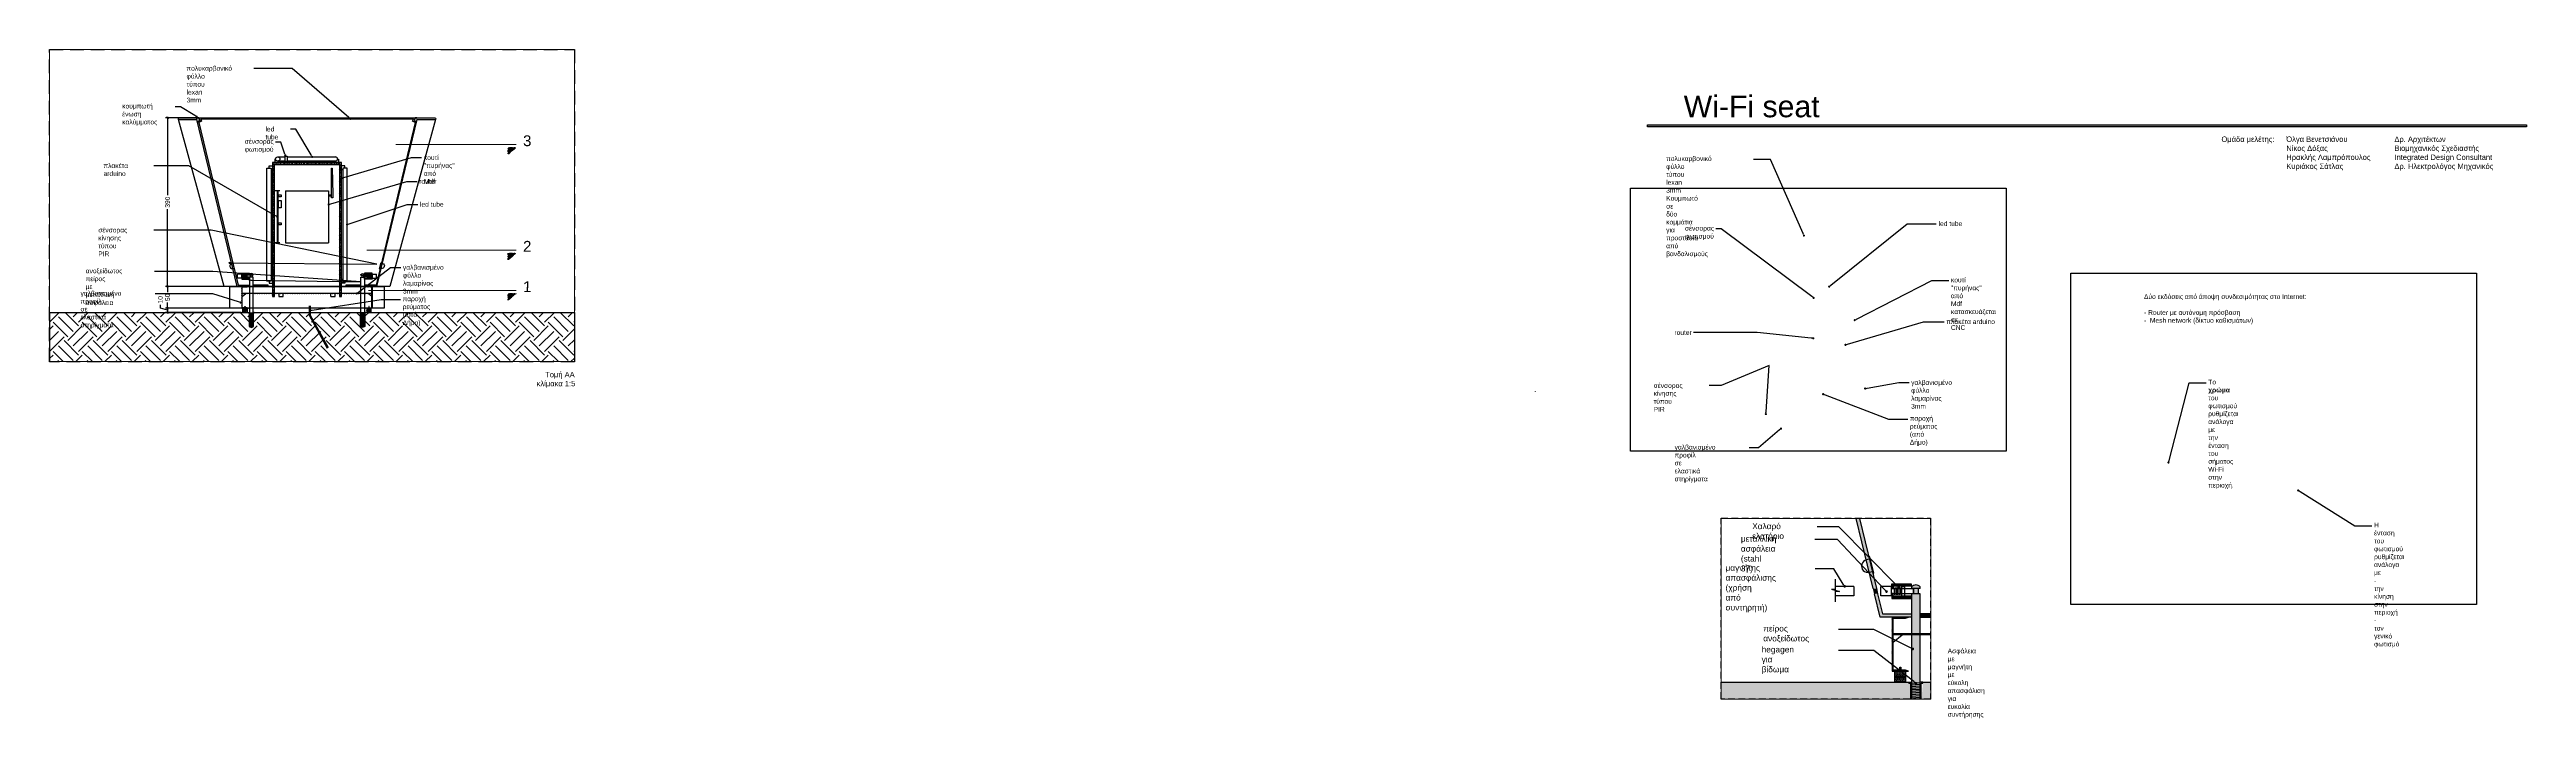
# Paper-space layout 'A3' of a CAD drawing. Header units: millimetres. Extents: x -738 to 408, y -8 to 301.
# The model-space entities are those that its viewports show. They can reach past a viewport. Long polylines and large blocks are cut down to what shows.
import ezdxf
from ezdxf import colors
from ezdxf.entities.mleader import LeaderData, LeaderLine
from ezdxf.math import Vec2, Vec3

# ---------------------------------------------------------------- set-up
doc = ezdxf.new("R2010")
doc.units = ezdxf.units.MM
doc.linetypes.add('DASHDOT2', pattern=[12.7, 6.35, -3.175, 0, -3.175])
doc.linetypes.add('HIDDEN2', pattern=[4.7625, 3.175, -1.5875])
for name, color, linetype in [('A-01', 1, 'Continuous'), ('A-02', 2, 'Continuous'), ('A-DIM', 150, 'Continuous'), ('A-HATCH', 252, 'Continuous'), ('A-METAL', 34, 'Continuous'), ('A-SECT LINES', 251, 'DASHDOT2'), ('A-STRUCTURE', 6, 'Continuous'), ('A-WALL LIGHT', 40, 'Continuous')]:
    doc.layers.add(name, color=color, linetype=linetype)
doc.styles.get("Standard").update_dxf_attribs({"font": 'arial.ttf'})
doc.dimstyles.new('1-5', dxfattribs={"dimscale": 0.05, "dimtxt": 0.22, "dimasz": 0.12, "dimexe": 0.1, "dimexo": 0.01, "dimgap": 0.08, "dimtad": 0, "dimdec": 0, "dimlfac": 1000, "dimzin": 0, "dimdsep": 46, "dimtxsty": 'Standard', "dimblk": 'ARCHTICK', "dimcen": 0.09, "dimdle": 0.05, "dimadec": 0, "dimazin": 0, "dimtfac": 1, "dimtdec": 0, "dimtofl": 0, "dimtmove": 1, "dimatfit": 3, "dimldrblk": 'DOT', "dimfxl": 1, "dimtolj": 1, "dimtzin": 0, "dimarcsym": 0})
picture_1 = doc.add_image_def('image1.jpg', size_in_pixel=(845, 591))
picture_2 = doc.add_image_def('image2.jpg', size_in_pixel=(539, 440))
pattern_1 = [(45, (0, 0), (-0.000449012806, 0.000449012806), [])]
pattern_2 = [(45, (1.2867188, -1.6785321), (-0.000449012806, 0.000449012806), [])]

# ---------------------------------------------------------------- blocks, each defined once
blk = doc.blocks.new('_Dot')
at = {"color": 0, "linetype": 'ByBlock', "lineweight": -2}
blk.add_line((-0.5, 0), (-1, 0), dxfattribs=at)
at = {"color": 0, "linetype": 'ByBlock', "const_width": 0.5}
blk.add_lwpolyline([(-0.25, 0, 1), (0.25, 0, 1)], format="xyb", close=True, dxfattribs=at)
blk = doc.blocks.new('SECT-ARROW')
blk.add_hatch(color=0).paths.add_polyline_path([(0.014, 0.143), (0.372, 0.445), (0.372, 0.143)])
at = {"color": 0}
blk.add_lwpolyline([(0.014, 0.143), (0.372, 0.445), (0.372, 0.143)], close=True, dxfattribs=at)
blk = doc.blocks.new('_ArchTick')
at = {"color": 0, "linetype": 'ByBlock', "const_width": 0.15}
blk.add_lwpolyline([(-0.5, -0.5), (0.5, 0.5)], dxfattribs=at)
blk = doc.blocks.new('*D16')
at = {"layer": 'A-DIM', "color": 0, "lineweight": -2, "transparency": 16777216}
for p, q in [((170.8128, 13.0002), (170.7357, 13.0002)), ((170.7407, 13.0027), (170.7407, 12.8213)), ((170.7407, 12.6077), (170.7407, 12.789)), ((170.9011, 12.6102), (170.7357, 12.6102))]:
    blk.add_line(p, q, dxfattribs=at)
at = {"layer": 'Defpoints', "color": 0, "transparency": 16777216}
for p in [(170.8133, 13.0002), (170.7407, 12.6102), (170.9016, 12.6102)]:
    blk.add_point(p, dxfattribs=at)
at = {"layer": 'A-DIM', "color": 0, "lineweight": -2, "transparency": 16777216, "xscale": 0.006, "yscale": 0.006, "zscale": 0.006}
for p, rotation in [((170.7407, 13.0002), 90), ((170.7407, 12.6102), 270)]:
    blk.add_blockref('_ArchTick', p, dxfattribs=dict(at, rotation=rotation))
at = {"layer": 'A-DIM', "color": 0, "transparency": 16777216, "insert": (170.7407, 12.8052), "char_height": 0.011, "attachment_point": 5, "rotation": 90}
blk.add_mtext('\\A1;390', dxfattribs=at)
blk = doc.blocks.new('*D17')
at = {"layer": 'A-DIM', "color": 0, "lineweight": -2, "transparency": 16777216}
for p, q in [((170.9011, 12.6102), (170.7357, 12.6102)), ((170.7407, 12.6127), (170.7407, 12.597)), ((170.9108, 12.5602), (170.7357, 12.5602)), ((170.7407, 12.5577), (170.7407, 12.5733))]:
    blk.add_line(p, q, dxfattribs=at)
at = {"layer": 'Defpoints', "color": 0, "transparency": 16777216}
for p in [(170.9016, 12.6102), (170.7407, 12.5602), (170.9113, 12.5602)]:
    blk.add_point(p, dxfattribs=at)
at = {"layer": 'A-DIM', "color": 0, "lineweight": -2, "transparency": 16777216, "xscale": 0.006, "yscale": 0.006, "zscale": 0.006}
for p, rotation in [((170.7407, 12.6102), 90), ((170.7407, 12.5602), 270)]:
    blk.add_blockref('_ArchTick', p, dxfattribs=dict(at, rotation=rotation))
at = {"layer": 'A-DIM', "color": 0, "transparency": 16777216, "insert": (170.7407, 12.5852), "char_height": 0.011, "attachment_point": 5, "rotation": 90}
blk.add_mtext('\\A1;50', dxfattribs=at)
blk = doc.blocks.new('*D18')
at = {"layer": 'A-DIM', "color": 0, "lineweight": -2, "transparency": 16777216}
for p, q in [((170.7241, 12.5601), (170.7241, 12.5681)), ((170.7407, 12.5552), (170.7241, 12.5601)), ((170.9108, 12.5602), (170.7357, 12.5602)), ((170.7407, 12.5627), (170.7407, 12.5477)), ((170.9108, 12.5502), (170.7357, 12.5502))]:
    blk.add_line(p, q, dxfattribs=at)
at = {"layer": 'Defpoints', "color": 0, "transparency": 16777216}
for p in [(170.9113, 12.5602), (170.7407, 12.5502), (170.9113, 12.5502)]:
    blk.add_point(p, dxfattribs=at)
at = {"layer": 'A-DIM', "color": 0, "lineweight": -2, "transparency": 16777216, "xscale": 0.006, "yscale": 0.006, "zscale": 0.006}
for p, rotation in [((170.7407, 12.5602), 90), ((170.7407, 12.5502), 270)]:
    blk.add_blockref('_ArchTick', p, dxfattribs=dict(at, rotation=rotation))
at = {"layer": 'A-DIM', "color": 0, "transparency": 16777216, "insert": (170.7241, 12.5795), "char_height": 0.011, "attachment_point": 5, "rotation": 90}
blk.add_mtext('\\A1;10', dxfattribs=at)

msp = doc.modelspace()

# ---------------------------------------------------------------- hatches: boundary and pattern name
at = {"layer": 'A-HATCH'}
h = msp.add_hatch(color=256, dxfattribs=at)
h.dxf.hatch_style = 1
edge = h.paths.add_edge_path()
edge.add_line((170.8126, 12.9926), (170.8153, 12.9938))
edge.add_line((170.8153, 12.9938), (170.8133, 13.0002))
edge.add_line((170.8133, 13.0002), (170.8111, 13.0002))
edge.add_arc((170.8111, 12.9972), 0.003, 90, 197.7182)
edge.add_line((170.8083, 12.9962), (170.9016, 12.6102))
edge.add_line((170.9016, 12.6102), (170.9306, 12.6102))
edge.add_line((170.9306, 12.6102), (170.9306, 12.6132))
edge.add_line((170.9306, 12.6132), (170.9038, 12.6132))
edge.add_line((170.9038, 12.6132), (170.8126, 12.9926))
h = msp.add_hatch(color=256, dxfattribs=at)
h.dxf.hatch_style = 1
h.paths.add_polyline_path([(170.8133, 13.0002), (171.3133, 13.0002), (171.3112, 12.9938), (171.314, 12.9926), (171.3133, 12.9896), (171.3075, 12.9921), (171.3092, 12.9972), (170.8174, 12.9972), (170.819, 12.9921), (170.8133, 12.9896), (170.8126, 12.9926), (170.8153, 12.9938)])
h = msp.add_hatch(color=256, dxfattribs=at)
h.dxf.hatch_style = 1
edge = h.paths.add_edge_path()
edge.add_line((171.314, 12.9926), (171.3112, 12.9938))
edge.add_line((171.3112, 12.9938), (171.3133, 13.0002))
edge.add_line((171.3133, 13.0002), (171.3155, 13.0002))
edge.add_arc((171.3155, 12.9972), 0.003, 342.2818, 450, ccw=False)
edge.add_line((171.3183, 12.9962), (171.225, 12.6102))
edge.add_line((171.225, 12.6102), (171.1959, 12.6102))
edge.add_line((171.1959, 12.6102), (171.1959, 12.6132))
edge.add_line((171.1959, 12.6132), (171.2228, 12.6132))
edge.add_line((171.2228, 12.6132), (171.314, 12.9926))
h = msp.add_hatch(dxfattribs=at)
h.set_pattern_fill('ANSI33', color=256, scale=0.001)
h.paths.add_polyline_path([(171.1433, 12.5872), (171.1433, 12.8972), (170.9833, 12.8972), (170.9833, 12.5872), (170.9883, 12.5872), (170.9883, 12.8922), (171.1383, 12.8922), (171.1383, 12.5872)])
h = msp.add_hatch(dxfattribs=at)
h.set_pattern_fill('ANSI31', color=256, scale=0.0002)
h.set_pattern_definition(pattern_1)
h.paths.add_polyline_path([(170.9276, 12.6102), (170.9126, 12.6102), (170.9126, 12.5602), (170.9276, 12.5602), (170.9251, 12.5612), (170.9136, 12.5612), (170.9136, 12.6092), (170.9251, 12.6092)])
h = msp.add_hatch(color=256, dxfattribs=at)
h.dxf.hatch_style = 1
h.paths.add_polyline_path([(170.9733, 12.6132), (170.9386, 12.6132), (170.9386, 12.6102), (170.9733, 12.6102)])
h = msp.add_hatch(color=256, dxfattribs=at)
h.dxf.hatch_style = 1
h.paths.add_polyline_path([(171.1879, 12.6132), (171.1533, 12.6132), (171.1533, 12.6102), (171.1879, 12.6102)])
h = msp.add_hatch(dxfattribs=at)
h.set_pattern_fill('ANSI31', color=256, scale=0.0002)
h.set_pattern_definition(pattern_1)
h.paths.add_polyline_path([(171.1989, 12.6102), (171.2139, 12.6102), (171.2139, 12.5602), (171.1989, 12.5602), (171.2014, 12.5612), (171.2129, 12.5612), (171.2129, 12.6092), (171.2014, 12.6092)])
h = msp.add_hatch(dxfattribs=at)
h.set_pattern_fill('ANSI31', color=256, scale=0.0002)
h.set_pattern_definition(pattern_1)
h.paths.add_polyline_path([(170.9833, 12.594), (170.9136, 12.594), (170.9136, 12.595), (170.9833, 12.595)])
h = msp.add_hatch(dxfattribs=at)
h.set_pattern_fill('ANSI31', color=256, scale=0.0002)
h.set_pattern_definition(pattern_1)
h.paths.add_polyline_path([(171.1383, 12.594), (170.9883, 12.594), (170.9883, 12.595), (171.1383, 12.595)])
h = msp.add_hatch(dxfattribs=at)
h.set_pattern_fill('ANSI31', color=256, scale=0.0002)
h.set_pattern_definition(pattern_1)
h.paths.add_polyline_path([(171.2129, 12.594), (171.1433, 12.594), (171.1433, 12.595), (171.2129, 12.595)])
h = msp.add_hatch(dxfattribs=at)
h.set_pattern_fill('DOTS', color=251, scale=0.0005)
h.paths.add_polyline_path([(170.9251, 12.5602), (170.9151, 12.5602), (170.9151, 12.5554), (170.9251, 12.5554)])
h.paths.add_polyline_path([(170.9251, 12.5549), (170.9151, 12.5549), (170.9151, 12.5502), (170.9251, 12.5502)])
h = msp.add_hatch(dxfattribs=at)
h.set_pattern_fill('DOTS', color=251, scale=0.0005)
h.paths.add_polyline_path([(171.2114, 12.5602), (171.2014, 12.5602), (171.2014, 12.5554), (171.2114, 12.5554)])
h.paths.add_polyline_path([(171.2114, 12.5549), (171.2014, 12.5549), (171.2014, 12.5502), (171.2114, 12.5502)])
h = msp.add_hatch(dxfattribs=at)
h.set_pattern_fill('EARTH', color=256, scale=0.0075, angle=45)
h.paths.add_polyline_path([(171.0633, 12.5502), (170.9411, 12.5502), (170.9411, 12.5492), (170.9396, 12.5309), (170.9396, 12.5175), (170.9346, 12.5151), (170.9296, 12.5175), (170.9296, 12.5492), (170.9282, 12.5492), (170.4679, 12.5502), (170.4679, 12.2921), (171.0633, 12.2921)])
h.paths.add_polyline_path([(171.6817, 12.5502), (171.1984, 12.5502), (171.1984, 12.5492), (171.1969, 12.5175), (171.1919, 12.5151), (171.1869, 12.5175), (171.1869, 12.5492), (171.1855, 12.5492), (171.0633, 12.5497), (171.0633, 12.2921), (171.6817, 12.2921)])
h = msp.add_hatch(color=256, dxfattribs=at)
h.dxf.hatch_style = 1
h.paths.add_polyline_path([(172.0993, 11.314), (172.1021, 11.3152), (172.1, 11.3216), (172.0978, 11.3216, 0.507977), (172.095, 11.3177), (172.1819, 10.9581), (172.1849, 10.9581)])
h = msp.add_hatch(color=256, dxfattribs=at)
h.dxf.hatch_style = 1
h.paths.add_polyline_path([(172.1831, 10.9533), (172.186, 10.9533), (172.1849, 10.9581), (172.1819, 10.9581)])
h = msp.add_hatch(color=256, dxfattribs=at)
h.dxf.hatch_style = 1
h.paths.add_polyline_path([(172.186, 10.9533), (172.1831, 10.9533), (172.1883, 10.9316), (172.2174, 10.9316), (172.2174, 10.9346), (172.1905, 10.9346)])
h = msp.add_hatch(color=253, dxfattribs=at)
h.paths.add_polyline_path([(172.2171, 10.9604), (172.2171, 10.9624), (172.1991, 10.9624), (172.1991, 10.958), (172.2003, 10.958), (172.2003, 10.9604)])
h.paths.add_polyline_path([(172.2171, 10.949), (172.2171, 10.951), (172.2003, 10.951), (172.2003, 10.9534), (172.1991, 10.9534), (172.1991, 10.949)])
h = msp.add_hatch(color=253, dxfattribs=at)
h.paths.add_polyline_path([(172.2254, 10.9596, 0.461543), (172.2174, 10.9596), (172.2174, 10.9581), (172.2254, 10.9581)])
h.paths.add_polyline_path([(172.2235, 10.9581), (172.2192, 10.9581), (172.2192, 10.9533), (172.2235, 10.9533)])
h.paths.add_polyline_path([(172.2254, 10.9533), (172.2174, 10.9533), (172.2174, 10.9164), (172.2254, 10.9164)])
h.paths.add_polyline_path([(172.2254, 10.9154), (172.2174, 10.9154), (172.2174, 10.8396), (172.2214, 10.8377), (172.2254, 10.8396)])
h = msp.add_hatch(dxfattribs=at)
h.set_pattern_fill('ANSI31', color=256, scale=0.0002)
h.set_pattern_definition(pattern_2)
h.paths.add_polyline_path([(172.2144, 10.9316), (172.1994, 10.9316), (172.1994, 10.8816), (172.2144, 10.8816), (172.2119, 10.8826), (172.2004, 10.8826), (172.2004, 10.9306), (172.2119, 10.9306)])
h = msp.add_hatch(color=256, dxfattribs=at)
h.dxf.hatch_style = 1
h.paths.add_polyline_path([(172.26, 10.9346), (172.2254, 10.9346), (172.2254, 10.9316), (172.26, 10.9316)])
h = msp.add_hatch(dxfattribs=at)
h.set_pattern_fill('ANSI31', color=256, scale=0.0002)
h.set_pattern_definition(pattern_2)
h.paths.add_polyline_path([(172.27, 10.9154), (172.2004, 10.9154), (172.2004, 10.9164), (172.27, 10.9164)])
h = msp.add_hatch(color=256, dxfattribs=at)
h.dxf.hatch_style = 1
h.paths.add_polyline_path([(172.35, 10.8716), (172.2278, 10.8716), (172.2278, 10.8706), (172.2264, 10.8523), (172.2264, 10.8389), (172.2214, 10.8366), (172.2164, 10.8389), (172.2164, 10.8706), (172.2149, 10.8706), (171.8264, 10.8716), (171.8264, 10.6136), (172.35, 10.6136)])
h.paths.add_polyline_path([(172.8736, 10.8716), (172.4851, 10.8716), (172.4851, 10.8706), (172.4836, 10.8389), (172.4786, 10.8366), (172.4736, 10.8389), (172.4736, 10.8706), (172.4722, 10.8706), (172.35, 10.8711), (172.35, 10.6136), (172.8736, 10.6136)])
h = msp.add_hatch(dxfattribs=at)
h.set_pattern_fill('DOTS', color=251, scale=0.0005)
h.set_pattern_definition([(0, (1.2867188, -1.6785321), (0.000396875, 0.00079375), [0, -0.00079375])])
h.paths.add_polyline_path([(172.2119, 10.8769), (172.2119, 10.8816), (172.2019, 10.8816), (172.2019, 10.8769)])
h.paths.add_polyline_path([(172.2019, 10.8764), (172.2019, 10.8716), (172.2119, 10.8716), (172.2119, 10.8764)])

# ---------------------------------------------------------------- linework, layer by layer
msp.add_lwpolyline([(171.1433, 12.594), (171.1433, 12.595)])
at = {"layer": 'A-01'}
for p, q in [((171.1339, 12.9049), (171.1361, 12.9049)), ((170.9755, 12.8838), (170.9755, 12.8889)), ((171.1198, 12.8199), (171.1198, 12.8835)), ((171.151, 12.8838), (171.151, 12.8889)), ((171.0133, 12.8314), (171.0133, 12.7114)), ((171.0133, 12.8314), (171.1133, 12.8314)), ((171.1133, 12.8314), (171.1133, 12.7114)), ((171.0133, 12.7114), (171.1133, 12.7114)), ((170.9122, 12.6386), (170.9023, 12.6386)), ((170.9122, 12.6298), (170.9023, 12.6298)), ((170.9142, 12.6377), (170.914, 12.6363)), ((170.9142, 12.6377), (170.9148, 12.6307)), ((170.915, 12.6322), (170.9148, 12.6307)), ((170.9157, 12.6377), (170.9155, 12.6363)), ((170.9157, 12.6377), (170.9163, 12.6307)), ((170.9165, 12.6322), (170.9163, 12.6307)), ((170.9172, 12.6377), (170.917, 12.6363)), ((170.9172, 12.6377), (170.9178, 12.6307)), ((170.9179, 12.6322), (170.9178, 12.6307)), ((170.9187, 12.6377), (170.9185, 12.6363)), ((170.9187, 12.6377), (170.9193, 12.6307)), ((170.9194, 12.6322), (170.9193, 12.6307)), ((170.9202, 12.6377), (170.92, 12.6363)), ((170.9202, 12.6377), (170.9207, 12.6307)), ((170.9213, 12.6386), (170.9213, 12.6298)), ((170.9213, 12.6386), (170.9241, 12.6386)), ((170.9213, 12.6298), (170.9241, 12.6298)), ((170.9241, 12.6386), (170.9241, 12.6298)), ((170.9321, 12.6363), (170.9321, 12.6322)), ((171.1945, 12.6363), (171.1945, 12.6322)), ((171.2025, 12.6386), (171.2025, 12.6298)), ((171.2052, 12.6386), (171.2025, 12.6386)), ((171.2052, 12.6298), (171.2025, 12.6298)), ((171.2052, 12.6386), (171.2052, 12.6298)), ((171.2064, 12.6377), (171.2058, 12.6307)), ((171.2064, 12.6377), (171.2066, 12.6363)), ((171.2071, 12.6322), (171.2073, 12.6307)), ((171.2079, 12.6377), (171.2073, 12.6307)), ((171.2079, 12.6377), (171.2081, 12.6363)), ((171.2086, 12.6322), (171.2088, 12.6307)), ((171.2094, 12.6377), (171.2088, 12.6307)), ((171.2094, 12.6377), (171.2096, 12.6363)), ((171.2101, 12.6322), (171.2103, 12.6307)), ((171.2109, 12.6377), (171.2103, 12.6307)), ((171.2109, 12.6377), (171.2111, 12.6363)), ((171.2116, 12.6322), (171.2118, 12.6307)), ((171.2124, 12.6377), (171.2118, 12.6307)), ((171.2124, 12.6377), (171.2126, 12.6363)), ((171.2144, 12.6386), (171.2243, 12.6386)), ((171.2144, 12.6298), (171.2243, 12.6298)), ((170.9755, 12.6228), (170.9755, 12.6176)), ((171.151, 12.6228), (171.151, 12.6176)), ((171.1183, 12.5872), (171.1183, 12.594)), ((171.1283, 12.5872), (171.1283, 12.594)), ((170.9386, 12.5494), (170.9306, 12.5488)), ((170.9386, 12.5479), (170.9306, 12.5473)), ((170.9386, 12.5464), (170.9306, 12.5458)), ((170.9386, 12.545), (170.9306, 12.5443)), ((170.9386, 12.5435), (170.9306, 12.5428)), ((170.9386, 12.542), (170.9306, 12.5413)), ((170.9386, 12.5405), (170.9306, 12.5398)), ((170.9386, 12.539), (170.9306, 12.5383)), ((170.9386, 12.5375), (170.9306, 12.5368)), ((170.9386, 12.536), (170.9306, 12.5353)), ((170.9386, 12.5345), (170.9306, 12.5339)), ((170.9386, 12.533), (170.9306, 12.5324)), ((171.1879, 12.5494), (171.1959, 12.5488)), ((171.1879, 12.5479), (171.1959, 12.5473)), ((171.1879, 12.5464), (171.1959, 12.5458)), ((171.1879, 12.545), (171.1959, 12.5443)), ((171.1879, 12.5435), (171.1959, 12.5428)), ((171.1879, 12.542), (171.1959, 12.5413)), ((171.1879, 12.5405), (171.1959, 12.5398)), ((171.1879, 12.539), (171.1959, 12.5383)), ((171.1879, 12.5375), (171.1959, 12.5368)), ((171.1879, 12.536), (171.1959, 12.5353)), ((171.1879, 12.5345), (171.1959, 12.5339)), ((171.1879, 12.533), (171.1959, 12.5324)), ((170.9386, 12.5315), (170.9306, 12.5309)), ((170.9386, 12.53), (170.9306, 12.5294)), ((170.9386, 12.5285), (170.9306, 12.5279)), ((170.9386, 12.527), (170.9306, 12.5264)), ((170.9386, 12.5256), (170.9306, 12.5249)), ((170.9386, 12.5241), (170.9306, 12.5234)), ((170.9386, 12.5226), (170.9306, 12.5219)), ((170.9386, 12.5211), (170.9306, 12.5204)), ((170.9386, 12.5196), (170.9306, 12.5189)), ((170.9386, 12.5181), (170.9318, 12.5175)), ((171.1879, 12.5315), (171.1959, 12.5309)), ((171.1879, 12.53), (171.1959, 12.5294)), ((171.1879, 12.5285), (171.1959, 12.5279)), ((171.1879, 12.527), (171.1959, 12.5264)), ((171.1879, 12.5256), (171.1959, 12.5249)), ((171.1879, 12.5241), (171.1959, 12.5234)), ((171.1879, 12.5226), (171.1959, 12.5219)), ((171.1879, 12.5211), (171.1959, 12.5204)), ((171.1879, 12.5196), (171.1959, 12.5189)), ((171.1879, 12.5181), (171.1947, 12.5175)), ((172.1989, 10.9601), (172.189, 10.9601)), ((172.2009, 10.9592), (172.2007, 10.9577)), ((172.2009, 10.9592), (172.2015, 10.9522)), ((172.2017, 10.9536), (172.2015, 10.9522)), ((172.2024, 10.9592), (172.2022, 10.9577)), ((172.2024, 10.9592), (172.203, 10.9522)), ((172.2032, 10.9536), (172.203, 10.9522)), ((172.2039, 10.9592), (172.2037, 10.9577)), ((172.2039, 10.9592), (172.2045, 10.9522)), ((172.2047, 10.9536), (172.2045, 10.9522)), ((172.2054, 10.9592), (172.2052, 10.9577)), ((172.2054, 10.9592), (172.206, 10.9522)), ((172.2062, 10.9536), (172.206, 10.9522)), ((172.2069, 10.9592), (172.2067, 10.9577)), ((172.2069, 10.9592), (172.2075, 10.9522)), ((172.2081, 10.9601), (172.2081, 10.9513)), ((172.2081, 10.9601), (172.2108, 10.9601)), ((172.2108, 10.9601), (172.2108, 10.9513)), ((172.2188, 10.9577), (172.2188, 10.9536)), ((172.1989, 10.9513), (172.189, 10.9513)), ((172.2081, 10.9513), (172.2108, 10.9513)), ((172.2254, 10.8709), (172.2174, 10.8702)), ((172.2254, 10.8694), (172.2174, 10.8688)), ((172.2254, 10.8679), (172.2174, 10.8673)), ((172.2254, 10.8664), (172.2174, 10.8658)), ((172.2254, 10.8649), (172.2174, 10.8643)), ((172.2254, 10.8634), (172.2174, 10.8628)), ((172.2254, 10.8619), (172.2174, 10.8613)), ((172.2254, 10.8605), (172.2174, 10.8598)), ((172.2254, 10.859), (172.2174, 10.8583)), ((172.2254, 10.8575), (172.2174, 10.8568)), ((172.2254, 10.856), (172.2174, 10.8553))]:
    msp.add_line(p, q, dxfattribs=at)
for points in [[(170.9306, 12.6102), (170.8717, 12.6102), (170.7659, 12.9962, -0.507977), (170.7687, 13.0002), (171.3578, 13.0002, -0.507977), (171.3607, 12.9962), (171.2549, 12.6102), (171.1959, 12.6102)], [(170.8916, 12.6518), (170.8944, 12.6525), (170.8948, 12.6505), (170.8958, 12.6508), (170.8921, 12.666), (170.8912, 12.6658), (170.8916, 12.6638), (170.8888, 12.6632, 1)], [(171.235, 12.6518), (171.2322, 12.6525), (171.2317, 12.6505), (171.2308, 12.6508), (171.2344, 12.666), (171.2354, 12.6658), (171.2349, 12.6638), (171.2377, 12.6632, -1)], [(172.1783, 10.9733), (172.1811, 10.9739), (172.1816, 10.972), (172.1825, 10.9722), (172.1789, 10.9875), (172.1779, 10.9873), (172.1784, 10.9853), (172.1755, 10.9846, 1)]]:
    msp.add_lwpolyline(points, format="xyb", close=True, dxfattribs=at)
for points in [[(170.7659, 12.9962), (170.8083, 12.9962)], [(171.3183, 12.9962), (171.3607, 12.9962)], [(170.9906, 12.9049), (170.9887, 12.9049), (170.9887, 12.8972)], [(170.9956, 12.9099), (171.0128, 12.9099)], [(171.0128, 12.8999), (170.9956, 12.8999)], [(170.9995, 12.8999), (170.9995, 12.8972)], [(171.0175, 12.9099), (171.1289, 12.9099)], [(171.1289, 12.8999), (171.0175, 12.8999)], [(171.1271, 12.8999), (171.1271, 12.8972)], [(171.1361, 12.9049), (171.1361, 12.8972)], [(170.9755, 12.8889), (170.9833, 12.8889)], [(170.9805, 12.8799), (170.9833, 12.8799)], [(171.151, 12.8889), (171.1433, 12.8889)], [(171.146, 12.8799), (171.1433, 12.8799)], [(171.0008, 12.8314), (170.9883, 12.8314)], [(170.9945, 12.8314), (170.9945, 12.7114)], [(170.9955, 12.8314), (170.9955, 12.7114)], [(171.1133, 12.8223), (171.1198, 12.8223)], [(171.1133, 12.8199), (171.1198, 12.8199)], [(171.0008, 12.7114), (170.9883, 12.7114)], [(170.9023, 12.6298), (170.9023, 12.6386)], [(170.9122, 12.6298), (170.9122, 12.6386)], [(170.9321, 12.6363), (170.9122, 12.6363)], [(170.9122, 12.6322), (170.9321, 12.6322)], [(170.9805, 12.6266), (170.9833, 12.6266)], [(171.146, 12.6266), (171.1433, 12.6266)], [(171.1945, 12.6363), (171.2144, 12.6363)], [(171.2144, 12.6322), (171.1945, 12.6322)], [(171.2144, 12.6298), (171.2144, 12.6386)], [(171.2243, 12.6298), (171.2243, 12.6386)], [(170.9755, 12.6176), (170.9833, 12.6176)], [(171.151, 12.6176), (171.1433, 12.6176)], [(170.9983, 12.594), (170.9983, 12.5872), (171.0083, 12.5872), (171.0083, 12.594)], [(171.1183, 12.5872), (171.1283, 12.5872)], [(171.0686, 12.5654), (171.0686, 12.5436), (171.1102, 12.468)], [(171.0706, 12.5654), (171.0706, 12.5441), (171.112, 12.469)], [(172.1432, 10.9574), (172.1507, 10.9554)], [(172.1432, 10.9574), (172.1469, 10.9574)], [(172.1469, 10.9457), (172.1469, 10.9669)], [(172.1641, 10.9601), (172.1469, 10.9601)], [(172.1641, 10.9601), (172.1641, 10.9513), (172.1469, 10.9513)], [(172.1507, 10.9554), (172.1469, 10.9554)], [(172.189, 10.9513), (172.189, 10.9601)], [(172.1989, 10.9513), (172.1989, 10.9601)], [(172.2188, 10.9577), (172.1989, 10.9577)], [(172.1989, 10.9536), (172.2188, 10.9536)]]:
    msp.add_lwpolyline(points, dxfattribs=at)
for points in [[(170.9805, 12.6228), (170.9705, 12.6228), (170.9705, 12.8838), (170.9805, 12.8838)], [(171.1198, 12.8835), (171.1212, 12.8835), (171.1229, 12.824), (171.1229, 12.8149), (171.1198, 12.8149)], [(171.146, 12.6228), (171.156, 12.6228), (171.156, 12.8838), (171.146, 12.8838)], [(170.9972, 12.8224), (171.0035, 12.8224), (171.0035, 12.8177), (170.9972, 12.8177)], [(170.9972, 12.8091), (171.0035, 12.8091), (171.0035, 12.7922), (170.9972, 12.7922)], [(170.9972, 12.7571), (171.0035, 12.7571), (171.0035, 12.7524), (170.9972, 12.7524)], [(170.8846, 12.6102), (171.2419, 12.6102), (171.2419, 12.5602), (170.8846, 12.5602)], [(170.9151, 12.5554), (170.9151, 12.5602), (170.9251, 12.5602), (170.9251, 12.5554)], [(170.9197, 12.5641), (170.9205, 12.5641), (170.9205, 12.5612), (170.9197, 12.5612)], [(171.2114, 12.5554), (171.2114, 12.5602), (171.2014, 12.5602), (171.2014, 12.5554)], [(171.2068, 12.5641), (171.206, 12.5641), (171.206, 12.5612), (171.2068, 12.5612)], [(170.9251, 12.5549), (170.9251, 12.5502), (170.9151, 12.5502), (170.9151, 12.5549)], [(171.2014, 12.5549), (171.2014, 12.5502), (171.2114, 12.5502), (171.2114, 12.5549)], [(172.2065, 10.8855), (172.2073, 10.8855), (172.2073, 10.8826), (172.2065, 10.8826)], [(172.2019, 10.8769), (172.2019, 10.8816), (172.2119, 10.8816), (172.2119, 10.8769)], [(172.2119, 10.8764), (172.2119, 10.8716), (172.2019, 10.8716), (172.2019, 10.8764)]]:
    msp.add_lwpolyline(points, close=True, dxfattribs=at)
msp.add_circle((170.9956, 12.9049), 0.005, dxfattribs=at)
for centre, radius, start, end in [((171.1289, 12.9049), 0.005, 270, 90), ((170.9151, 12.5552), 0.000259, 270, 90), ((170.9251, 12.5552), 0.000259, 90, 270), ((171.2014, 12.5552), 0.000259, 270, 90), ((171.2014, 12.5552), 0.000259, 270, 90), ((171.2114, 12.5552), 0.000259, 90, 270), ((172.2019, 10.8766), 0.000259, 270, 90), ((172.2119, 10.8766), 0.000259, 90, 270)]:
    msp.add_arc(centre, radius, start, end, dxfattribs=at)
at = {"layer": 'A-02'}
for points in [[(171.0128, 12.899), (171.0128, 12.9117), (171.0175, 12.9117), (171.0175, 12.899)], [(171.1433, 12.5872), (171.1433, 12.8972), (170.9833, 12.8972), (170.9833, 12.5872), (170.9883, 12.5872), (170.9883, 12.8922), (171.1383, 12.8922), (171.1383, 12.5872)]]:
    msp.add_lwpolyline(points, close=True, dxfattribs=at)
at = {"layer": 'A-HATCH', "color": 251}
for p, q in [((170.4679, 12.5502), (170.4679, 12.2921)), ((171.6817, 12.5502), (171.6817, 12.2921))]:
    msp.add_line(p, q, dxfattribs=at)
at = {"layer": 'A-METAL'}
for p, q in [((170.9123, 12.6365), (170.9123, 12.6409)), ((170.9123, 12.6409), (170.9304, 12.6409)), ((170.9136, 12.6365), (170.9123, 12.6365)), ((170.9136, 12.6319), (170.9123, 12.6319)), ((170.9123, 12.6319), (170.9123, 12.6275)), ((170.9123, 12.6275), (170.9304, 12.6275)), ((170.9304, 12.6389), (170.9136, 12.6389)), ((170.9136, 12.6389), (170.9136, 12.6365)), ((170.9136, 12.6296), (170.9136, 12.6319)), ((170.9304, 12.6296), (170.9136, 12.6296)), ((170.9304, 12.6409), (170.9304, 12.6389)), ((170.9304, 12.6275), (170.9304, 12.6296)), ((170.9386, 12.6366), (170.9306, 12.6366)), ((170.9386, 12.6318), (170.9306, 12.6318)), ((170.9325, 12.6366), (170.9325, 12.6318)), ((170.9368, 12.6366), (170.9368, 12.6318)), ((171.1879, 12.6366), (171.1959, 12.6366)), ((171.1879, 12.6318), (171.1959, 12.6318)), ((171.1897, 12.6366), (171.1897, 12.6318)), ((171.1941, 12.6366), (171.1941, 12.6318)), ((171.2142, 12.6409), (171.1962, 12.6409)), ((171.1962, 12.6409), (171.1962, 12.6389)), ((171.1962, 12.6389), (171.213, 12.6389)), ((171.1962, 12.6296), (171.213, 12.6296)), ((171.1962, 12.6275), (171.1962, 12.6296)), ((171.2142, 12.6275), (171.1962, 12.6275)), ((171.213, 12.6389), (171.213, 12.6365)), ((171.213, 12.6365), (171.2142, 12.6365)), ((171.213, 12.6296), (171.213, 12.6319)), ((171.213, 12.6319), (171.2142, 12.6319)), ((171.2142, 12.6365), (171.2142, 12.6409)), ((171.2142, 12.6319), (171.2142, 12.6275)), ((172.1991, 10.958), (172.1991, 10.9624)), ((172.1991, 10.9624), (172.2171, 10.9624)), ((172.2003, 10.958), (172.1991, 10.958)), ((172.2003, 10.9534), (172.1991, 10.9534)), ((172.1991, 10.9534), (172.1991, 10.949)), ((172.2171, 10.9604), (172.2003, 10.9604)), ((172.2003, 10.9604), (172.2003, 10.958)), ((172.2003, 10.951), (172.2003, 10.9534)), ((172.2171, 10.9624), (172.2171, 10.9604)), ((172.2254, 10.9581), (172.2174, 10.9581)), ((172.2254, 10.9533), (172.2174, 10.9533)), ((172.2192, 10.9581), (172.2192, 10.9533)), ((172.2235, 10.9581), (172.2235, 10.9533)), ((172.1991, 10.949), (172.2171, 10.949)), ((172.2171, 10.951), (172.2003, 10.951)), ((172.2171, 10.949), (172.2171, 10.951))]:
    msp.add_line(p, q, dxfattribs=at)
for points in [[(170.9386, 12.6366), (170.9386, 12.6381, 0.461543), (170.9306, 12.6381), (170.9306, 12.6366)], [(171.1879, 12.6366), (171.1879, 12.6381, -0.461543), (171.1959, 12.6381), (171.1959, 12.6366)], [(172.2254, 10.9581), (172.2254, 10.9596, 0.461543), (172.2174, 10.9596), (172.2174, 10.9581)]]:
    msp.add_lwpolyline(points, format="xyb", dxfattribs=at)
for points in [[(170.9306, 12.6318), (170.9306, 12.595)], [(170.9386, 12.595), (170.9386, 12.6318)], [(171.1879, 12.595), (171.1879, 12.6318)], [(171.1959, 12.6318), (171.1959, 12.595)], [(170.9276, 12.6102), (170.9126, 12.6102), (170.9126, 12.5602), (170.9276, 12.5602), (170.9251, 12.5612), (170.9136, 12.5612), (170.9136, 12.6092), (170.9251, 12.6092), (170.9276, 12.6102)], [(171.1989, 12.6102), (171.2139, 12.6102), (171.2139, 12.5602), (171.1989, 12.5602), (171.2014, 12.5612), (171.2129, 12.5612), (171.2129, 12.6092), (171.2014, 12.6092), (171.1989, 12.6102)], [(170.9136, 12.587), (170.9219, 12.594)], [(170.9306, 12.594), (170.9306, 12.5181), (170.9346, 12.5162), (170.9386, 12.5181), (170.9386, 12.594)], [(171.1959, 12.594), (171.1959, 12.5181), (171.1919, 12.5162), (171.1879, 12.5181), (171.1879, 12.594)], [(171.2129, 12.587), (171.2046, 12.594)], [(170.9282, 12.5492), (170.9296, 12.5492), (170.9296, 12.5175), (170.9346, 12.5151), (170.9396, 12.5175), (170.9396, 12.5492), (170.9411, 12.5492), (170.9411, 12.5502), (170.9386, 12.5502)], [(170.9282, 12.5492), (170.9282, 12.5502), (170.9306, 12.5502)], [(171.1984, 12.5492), (171.1969, 12.5492), (171.1969, 12.5175), (171.1919, 12.5151), (171.1869, 12.5175), (171.1869, 12.5492), (171.1855, 12.5492), (171.1855, 12.5502), (171.1879, 12.5502)], [(171.1984, 12.5492), (171.1984, 12.5502), (171.1959, 12.5502)], [(172.2174, 10.9533), (172.2174, 10.9164)], [(172.2254, 10.9164), (172.2254, 10.9533)], [(172.2144, 10.9316), (172.1994, 10.9316), (172.1994, 10.8816), (172.2144, 10.8816), (172.2119, 10.8826), (172.2004, 10.8826), (172.2004, 10.9306), (172.2119, 10.9306), (172.2144, 10.9316)], [(172.2004, 10.9085), (172.2086, 10.9154)], [(172.2174, 10.9154), (172.2174, 10.8396), (172.2214, 10.8377), (172.2254, 10.8396), (172.2254, 10.9154)], [(172.2149, 10.8706), (172.2164, 10.8706), (172.2164, 10.8389), (172.2214, 10.8366), (172.2264, 10.8389), (172.2264, 10.8706), (172.2278, 10.8706), (172.2278, 10.8716), (172.2254, 10.8716)], [(172.2149, 10.8706), (172.2149, 10.8716), (172.2174, 10.8716)]]:
    msp.add_lwpolyline(points, dxfattribs=at)
for points in [[(170.9833, 12.594), (170.9136, 12.594), (170.9136, 12.595), (170.9833, 12.595)], [(171.1383, 12.594), (170.9883, 12.594), (170.9883, 12.595), (171.1383, 12.595)], [(171.2129, 12.594), (171.1433, 12.594), (171.1433, 12.595), (171.2129, 12.595)], [(172.27, 10.9154), (172.2004, 10.9154), (172.2004, 10.9164), (172.27, 10.9164)]]:
    msp.add_lwpolyline(points, close=True, dxfattribs=at)
at = {"layer": 'A-SECT LINES', "linetype": 'Continuous', "ltscale": 0.01, "const_width": 0.0025}
for points in [[(171.2683, 12.9383), (171.547, 12.9383)], [(171.2012, 12.6943), (171.547, 12.6943)], [(171.2048, 12.6011), (171.547, 12.6011)]]:
    msp.add_lwpolyline(points, dxfattribs=at)
at = {"layer": 'A-STRUCTURE'}
for p, q in [((170.4679, 12.5502), (170.9282, 12.5502)), ((170.9411, 12.5502), (171.6817, 12.5502)), ((171.8264, 10.8716), (172.2149, 10.8716)), ((172.2278, 10.8716), (172.8736, 10.8716))]:
    msp.add_line(p, q, dxfattribs=at)
at = {"layer": 'A-WALL LIGHT'}
for p, q in [((172.1819, 10.9581), (172.1831, 10.9533)), ((172.1849, 10.9581), (172.186, 10.9533))]:
    msp.add_line(p, q, dxfattribs=at)
for points in [[(170.9016, 12.6102), (170.8083, 12.9962, -0.507977), (170.8111, 13.0002), (170.8133, 13.0002), (170.8153, 12.9938), (170.8126, 12.9926), (170.9038, 12.6132), (170.9306, 12.6132), (170.9306, 12.6102)], [(171.225, 12.6102), (171.3183, 12.9962, 0.507977), (171.3155, 13.0002), (171.3133, 13.0002), (171.3112, 12.9938), (171.314, 12.9926), (171.2228, 12.6132), (171.1959, 12.6132), (171.1959, 12.6102)]]:
    msp.add_lwpolyline(points, format="xyb", close=True, dxfattribs=at)
for points in [[(170.8133, 13.0002), (170.8133, 13.0002), (171.3133, 13.0002), (171.3112, 12.9938), (171.314, 12.9926), (171.3133, 12.9896), (171.3075, 12.9921), (171.3092, 12.9972), (170.8174, 12.9972), (170.819, 12.9921), (170.8133, 12.9896), (170.8126, 12.9926), (170.8153, 12.9938)], [(170.9386, 12.6102), (170.9733, 12.6102), (170.9733, 12.6132), (170.9386, 12.6132)], [(171.1879, 12.6132), (171.1533, 12.6132), (171.1533, 12.6102), (171.1879, 12.6102)], [(172.2254, 10.9316), (172.26, 10.9316), (172.26, 10.9346), (172.2254, 10.9346)]]:
    msp.add_lwpolyline(points, close=True, dxfattribs=at)
msp.add_lwpolyline([(172.1819, 10.9581), (172.095, 11.3177, -0.507977), (172.0978, 11.3216), (172.1, 11.3216), (172.1021, 11.3152), (172.0993, 11.314), (172.1849, 10.9581)], format="xyb", dxfattribs=at)
msp.add_lwpolyline([(172.186, 10.9533), (172.1905, 10.9346), (172.2174, 10.9346), (172.2174, 10.9316), (172.1883, 10.9316), (172.1831, 10.9533)], dxfattribs=at)

# ---------------------------------------------------------------- block references
at = {"layer": 'A-SECT LINES', "ltscale": 0.05, "xscale": 0.05, "yscale": 0.05, "zscale": 0.05, "rotation": 180}
for p in [(171.547, 12.9383), (171.547, 12.6943), (171.547, 12.6011)]:
    msp.add_blockref('SECT-ARROW', p, dxfattribs=at)

# ---------------------------------------------------------------- texts
at = {"layer": 'A-SECT LINES'}
for s, p in [('3', (171.5628, 12.9346)), ('2', (171.5628, 12.6906)), ('1', (171.5628, 12.5973))]:
    msp.add_text(s, height=0.025, rotation=359.9253, dxfattribs=at).set_placement(p)

# ---------------------------------------------------------------- dimensions: what is measured, and where the dimension line sits
at = {"layer": 'A-DIM'}
for base, p1, p2, picture, middle in [((170.7407, 12.6102), (170.8133, 13.0002), (170.9016, 12.6102), '*D16', (170.7407, 12.8052)), ((170.7407, 12.5602), (170.9016, 12.6102), (170.9113, 12.5602), '*D17', (170.7407, 12.5852)), ((170.7407, 12.5502), (170.9113, 12.5602), (170.9113, 12.5502), '*D18', (170.7241, 12.5721))]:
    dim = msp.add_linear_dim(base=base, p1=p1, p2=p2, angle=90, dimstyle='1-5', dxfattribs=at)
    dim.commit()
    dim.dimension.update_dxf_attribs({"geometry": picture, "text_midpoint": middle})

# ---------------------------------------------------------------- leaders
ml = msp.add_multileader_mtext('Standard')
ml.set_content('πολυκαρβονικό φύλλο τύπου lexan 3mm', color=256)
ml.set_leader_properties()
ml.set_arrow_properties(name='DOT')
ml.build(insert=Vec2(0, 0))
ml.multileader.update_dxf_attribs({"dogleg_length": 0.25, "arrow_head_size": 0.005, "scale": 0.05})
ctx = ml.context
ctx.base_point, ctx.scale, ctx.char_height, ctx.arrow_head_size, ctx.landing_gap_size, ctx.plane_origin = Vec3(170.7797, 13.1144), 0.05, 0.011, 0.005, 0.005, Vec3(170.6624, 13.2114)
notes = []
notes.append((ctx, [(1, (1, 1, 0), (171.0288, 13.1144), (-1, 0), 0.0882, [(0, [(171.1635, 12.9977)], 0, [])])]))
ctx.mtext.insert, ctx.mtext.width, ctx.mtext.flow_direction = Vec3(170.7847, 13.12), 0.163324, 5
ml = msp.add_multileader_mtext('Standard')
ml.set_content('κουμπωτή ένωση καλύμματος ', color=256)
ml.set_leader_properties()
ml.set_arrow_properties(name='DOT')
ml.build(insert=Vec2(0, 0))
ml.multileader.update_dxf_attribs({"dogleg_length": 0.25, "arrow_head_size": 0.005, "scale": 0.05})
ctx = ml.context
ctx.base_point, ctx.scale, ctx.char_height, ctx.arrow_head_size, ctx.landing_gap_size, ctx.plane_origin = Vec3(170.6309, 13.0256), 0.05, 0.011, 0.005, 0.005, Vec3(170.4287, 13.0489)
notes.append((ctx, [(1, (1, 1, 0), (170.7709, 13.0256), (-1, 0), 0.0125, [(0, [(170.8082, 13.0026)], 0, [])])]))
ctx.mtext.insert, ctx.mtext.width, ctx.mtext.defined_height, ctx.mtext.flow_direction = Vec3(170.6359, 13.0327), 0.187106, 0.0559, 5
ml = msp.add_multileader_mtext('Standard')
ml.set_content('led tube', color=256)
ml.set_leader_properties()
ml.set_arrow_properties(name='DOT')
ml.build(insert=Vec2(0, 0))
ml.multileader.update_dxf_attribs({"dogleg_length": 0.25, "arrow_head_size": 0.005, "scale": 0.05})
ctx = ml.context
ctx.base_point, ctx.scale, ctx.char_height, ctx.arrow_head_size, ctx.landing_gap_size, ctx.plane_origin = Vec3(170.9622, 12.974), 0.05, 0.011, 0.005, 0.005, Vec3(170.6956, 12.9974)
notes.append((ctx, [(1, (1, 1, 0), (171.0378, 12.974), (-1, 0), 0.0125, [(0, [(171.075, 12.9099)], 0, [])])]))
ctx.mtext.insert, ctx.mtext.width, ctx.mtext.defined_height, ctx.mtext.flow_direction = Vec3(170.9672, 12.9796), 0.1042, 0.0559, 5
ml = msp.add_multileader_mtext('Standard')
ml.set_content('σένσορας φωτισμού', color=256)
ml.set_leader_properties()
ml.set_arrow_properties(name='DOT')
ml.build(insert=Vec2(0, 0))
ml.multileader.update_dxf_attribs({"dogleg_length": 0.25, "arrow_head_size": 0.005, "scale": 0.05})
ctx = ml.context
ctx.base_point, ctx.scale, ctx.char_height, ctx.arrow_head_size, ctx.landing_gap_size, ctx.plane_origin = Vec3(170.9141, 12.9441), 0.05, 0.011, 0.005, 0.005, Vec3(170.6335, 12.9599)
notes.append((ctx, [(1, (1, 1, 0), (171.003, 12.9441), (-1, 0), 0.0125, [(0, [(171.0129, 12.9136)], 0, [])])]))
ctx.mtext.insert, ctx.mtext.width, ctx.mtext.defined_height, ctx.mtext.flow_direction = Vec3(170.9191, 12.9511), 0.1042, 0.0559, 5
ml = msp.add_multileader_mtext('Standard')
ml.set_content('κουτί "πυρήνας" από Mdf', color=256)
ml.set_leader_properties()
ml.set_arrow_properties(name='DOT')
ml.build(insert=Vec2(0, 0))
ml.multileader.update_dxf_attribs({"dogleg_length": 0.25, "arrow_head_size": 0.005, "scale": 0.05})
ctx = ml.context
ctx.base_point, ctx.scale, ctx.char_height, ctx.arrow_head_size, ctx.landing_gap_size, ctx.plane_origin = Vec3(171.3285, 12.9081), 0.05, 0.011, 0.005, 0.005, Vec3(171.2395, 12.8023)
notes.append((ctx, [(0, (1, 1, 0), (171.3047, 12.9081), (1, 0), 0.0237, [(0, [(171.1433, 12.8605)], 0, [])])]))
ctx.mtext.insert, ctx.mtext.width, ctx.mtext.flow_direction = Vec3(171.3335, 12.9137), 0.122269, 5
ml = msp.add_multileader_mtext('Standard')
ml.set_content('πλακέτα arduino ', color=256)
ml.set_leader_properties()
ml.set_arrow_properties(name='DOT')
ml.build(insert=Vec2(0, 0))
ml.multileader.update_dxf_attribs({"dogleg_length": 0.25, "arrow_head_size": 0.005, "scale": 0.05})
ctx = ml.context
ctx.base_point, ctx.scale, ctx.char_height, ctx.arrow_head_size, ctx.landing_gap_size, ctx.plane_origin = Vec3(170.5878, 12.8894), 0.05, 0.011, 0.005, 0.005, Vec3(170.4481, 12.8554)
notes.append((ctx, [(1, (1, 1, 0), (170.7903, 12.8894), (-1, 0), 0.0812, [(0, [(170.9945, 12.7714)], 0, [])])]))
ctx.mtext.insert, ctx.mtext.width, ctx.mtext.defined_height, ctx.mtext.flow_direction = Vec3(170.5928, 12.895), 0.187106, 0.0559, 5
ml = msp.add_multileader_mtext('Standard')
ml.set_content('router', color=256)
ml.set_leader_properties()
ml.set_arrow_properties(name='DOT')
ml.build(insert=Vec2(0, 0))
ml.multileader.update_dxf_attribs({"dogleg_length": 0.25, "arrow_head_size": 0.005, "scale": 0.05})
ctx = ml.context
ctx.base_point, ctx.scale, ctx.char_height, ctx.arrow_head_size, ctx.landing_gap_size, ctx.plane_origin = Vec3(171.3177, 12.853), 0.05, 0.011, 0.005, 0.005, Vec3(171.2288, 12.7471)
notes.append((ctx, [(0, (1, 1, 0), (171.294, 12.853), (1, 0), 0.0237, [(0, [(171.1133, 12.7997)], 0, [])])]))
ctx.mtext.insert, ctx.mtext.flow_direction = Vec3(171.3227, 12.8586), 5
ml = msp.add_multileader_mtext('Standard')
ml.set_content('led tube', color=256)
ml.set_leader_properties()
ml.set_arrow_properties(name='DOT')
ml.build(insert=Vec2(0, 0))
ml.multileader.update_dxf_attribs({"dogleg_length": 0.25, "arrow_head_size": 0.005, "scale": 0.05})
ctx = ml.context
ctx.base_point, ctx.scale, ctx.char_height, ctx.arrow_head_size, ctx.landing_gap_size, ctx.plane_origin = Vec3(171.3196, 12.8), 0.05, 0.011, 0.005, 0.005, Vec3(171.2318, 12.6926)
notes.append((ctx, [(0, (1, 1, 0), (171.2945, 12.8), (1, 0), 0.0251, [(0, [(171.156, 12.7533)], 0, [])])]))
ctx.mtext.insert, ctx.mtext.flow_direction = Vec3(171.3246, 12.8056), 5
ml = msp.add_multileader_mtext('Standard')
ml.set_content('σένσορας κίνησης τύπου PIR', color=256)
ml.set_leader_properties()
ml.set_arrow_properties(name='DOT')
ml.build(insert=Vec2(0, 0))
ml.multileader.update_dxf_attribs({"dogleg_length": 0.25, "arrow_head_size": 0.005, "scale": 0.05})
ctx = ml.context
ctx.base_point, ctx.scale, ctx.char_height, ctx.arrow_head_size, ctx.landing_gap_size, ctx.plane_origin = Vec3(170.5756, 12.7406), 0.05, 0.011, 0.005, 0.005, Vec3(170.4995, 12.7162)
notes.append((ctx, [(1, (1, 1, 0), (170.8417, 12.7406), (-1, 0), 0.1326, [(1, [(170.8842, 12.6648), (171.2249, 12.6622)], 0, [])])]))
ctx.mtext.insert, ctx.mtext.width, ctx.mtext.flow_direction = Vec3(170.5806, 12.7462), 0.128632, 5
ml = msp.add_multileader_mtext('Standard')
ml.set_content('ανοξείδωτος πείρος με μεταλλική ασφάλεια ', color=256)
ml.set_leader_properties()
ml.set_arrow_properties(name='DOT')
ml.build(insert=Vec2(0, 0))
ml.multileader.update_dxf_attribs({"dogleg_length": 0.25, "arrow_head_size": 0.005, "scale": 0.05})
ctx = ml.context
ctx.base_point, ctx.scale, ctx.char_height, ctx.arrow_head_size, ctx.landing_gap_size, ctx.plane_origin = Vec3(170.5465, 12.6448), 0.05, 0.011, 0.005, 0.005, Vec3(170.4933, 12.6244)
notes.append((ctx, [(1, (1, 1, 0), (170.8456, 12.6448), (-1, 0), 0.1353, [(1, [(170.9306, 12.625), (171.1879, 12.6209)], 0, [])])]))
ctx.mtext.insert, ctx.mtext.width, ctx.mtext.defined_height, ctx.mtext.flow_direction = Vec3(170.5515, 12.6519), 0.157558, 0.0559, 5
ml = msp.add_multileader_mtext('Standard')
ml.set_content('γαλβανισμένο^Jφύλλο λαμαρίνας 3mm', color=256)
ml.set_leader_properties()
ml.set_arrow_properties(name='DOT')
ml.build(insert=Vec2(0, 0))
ml.multileader.update_dxf_attribs({"dogleg_length": 0.25, "arrow_head_size": 0.005, "scale": 0.05})
ctx = ml.context
ctx.base_point, ctx.scale, ctx.char_height, ctx.arrow_head_size, ctx.landing_gap_size, ctx.plane_origin = Vec3(171.28, 12.6544), 0.05, 0.011, 0.005, 0.005, Vec3(171.2962, 12.5494)
notes.append((ctx, [(0, (1, 1, 0), (171.2562, 12.6544), (1, 0), 0.0237, [(1, [(171.1781, 12.594)], 0, [])])]))
ctx.mtext.insert, ctx.mtext.width, ctx.mtext.flow_direction = Vec3(171.285, 12.66), 0.137495, 5
ml = msp.add_multileader_mtext('Standard')
ml.set_content('γαλβανισμένο προφίλ σε ελαστικά στηρίγματα ', color=256)
ml.set_leader_properties()
ml.set_arrow_properties(name='DOT')
ml.build(insert=Vec2(0, 0))
ml.multileader.update_dxf_attribs({"dogleg_length": 0.25, "arrow_head_size": 0.005, "scale": 0.05})
ctx = ml.context
ctx.base_point, ctx.scale, ctx.char_height, ctx.arrow_head_size, ctx.landing_gap_size, ctx.plane_origin = Vec3(170.5345, 12.5931), 0.05, 0.011, 0.005, 0.005, Vec3(170.4933, 12.5726)
notes.append((ctx, [(1, (1, 1, 0), (170.8456, 12.5931), (-1, 0), 0.1333, [(0, [(170.9096, 12.5732)], 0, [])])]))
ctx.mtext.insert, ctx.mtext.width, ctx.mtext.defined_height, ctx.mtext.flow_direction = Vec3(170.5395, 12.6001), 0.187106, 0.0559, 5
ml = msp.add_multileader_mtext('Standard')
ml.set_content('παροχή ρεύματος (από Δήμο)', color=256)
ml.set_leader_properties()
ml.set_arrow_properties(name='DOT')
ml.build(insert=Vec2(0, 0))
ml.multileader.update_dxf_attribs({"dogleg_length": 0.25, "arrow_head_size": 0.005, "scale": 0.05})
ctx = ml.context
ctx.base_point, ctx.scale, ctx.char_height, ctx.arrow_head_size, ctx.landing_gap_size, ctx.plane_origin = Vec3(171.2794, 12.5802), 0.05, 0.011, 0.005, 0.005, Vec3(171.251, 12.4479)
notes.append((ctx, [(0, (1, 1, 0), (171.2349, 12.5802), (1, 0), 0.0445, [(0, [(171.0706, 12.5548)], 0, [])])]))
ctx.mtext.insert, ctx.mtext.width, ctx.mtext.flow_direction = Vec3(171.2844, 12.5873), 0.151912, 5
ml = msp.add_multileader_mtext('Standard')
ml.set_content('μεταλλική ασφάλεια (stahl 37)', color=256)
ml.set_leader_properties()
ml.set_arrow_properties(name='DOT')
ml.build(insert=Vec2(0, 0))
ml.multileader.update_dxf_attribs({"dogleg_length": 0.25, "arrow_head_size": 0.0025, "scale": 0.05})
ctx = ml.context
ctx.base_point, ctx.scale, ctx.char_height, ctx.arrow_head_size, ctx.landing_gap_size, ctx.plane_origin = Vec3(172.057, 11.0034), 0.05, 0.0055, 0.0025, 0.0025, Vec3(171.99, 10.9554)
notes.append((ctx, [(1, (1, 1, 0), (172.1489, 11.0034), (-1, 0), 0.0209, [(0, [(172.1942, 10.9553)], 0, [])])]))
ctx.mtext.insert, ctx.mtext.width, ctx.mtext.defined_height, ctx.mtext.flow_direction = Vec3(172.0595, 11.0069), 0.077282, 0.0279, 5
ml = msp.add_multileader_mtext('Standard')
ml.set_content('Χαλαρό ελατήριο', color=256)
ml.set_leader_properties()
ml.set_arrow_properties(name='DOT')
ml.build(insert=Vec2(0, 0))
ml.multileader.update_dxf_attribs({"dogleg_length": 0.25, "arrow_head_size": 0.0025, "scale": 0.05})
ctx = ml.context
ctx.base_point, ctx.scale, ctx.char_height, ctx.arrow_head_size, ctx.landing_gap_size, ctx.plane_origin = Vec3(172.0675, 11.015), 0.05, 0.0055, 0.0025, 0.0025, Vec3(171.99, 10.984)
notes.append((ctx, [(1, (1, 1, 0), (172.1502, 11.015), (-1, 0), 0.02, [(0, [(172.2054, 10.9592)], 0, [])])]))
ctx.mtext.insert, ctx.mtext.width, ctx.mtext.defined_height, ctx.mtext.flow_direction = Vec3(172.07, 11.0185), 0.077282, 0.0279, 5
ml = msp.add_multileader_mtext('Standard')
ml.set_content('μαγνήτης απασφάλισης (χρήση από συντηρητή) ', color=256)
ml.set_leader_properties()
ml.set_arrow_properties(name='DOT')
ml.build(insert=Vec2(0, 0))
ml.multileader.update_dxf_attribs({"dogleg_length": 0.25, "arrow_head_size": 0.0025, "scale": 0.05})
ctx = ml.context
ctx.base_point, ctx.scale, ctx.char_height, ctx.arrow_head_size, ctx.landing_gap_size, ctx.plane_origin = Vec3(172.0428, 10.9764), 0.05, 0.0055, 0.0025, 0.0025, Vec3(171.9422, 10.9524)
notes.append((ctx, [(1, (1, 1, 0), (172.1455, 10.9764), (-1, 0), 0.0173, [(0, [(172.1555, 10.9601)], 0, [])])]))
ctx.mtext.insert, ctx.mtext.width, ctx.mtext.defined_height, ctx.mtext.flow_direction = Vec3(172.0453, 10.98), 0.093553, 0.0279, 5
ml = msp.add_multileader_mtext('Standard')
ml.set_content('πείρος ανοξείδωτος ', color=256)
ml.set_leader_properties()
ml.set_arrow_properties(name='DOT')
ml.build(insert=Vec2(0, 0))
ml.multileader.update_dxf_attribs({"dogleg_length": 0.25, "arrow_head_size": 0.0025, "scale": 0.05})
ctx = ml.context
ctx.base_point, ctx.scale, ctx.char_height, ctx.arrow_head_size, ctx.landing_gap_size, ctx.plane_origin = Vec3(172.0777, 10.9203), 0.05, 0.0055, 0.0025, 0.0025, Vec3(172.0104, 10.902)
notes.append((ctx, [(1, (1, 1, 0), (172.1826, 10.9203), (-1, 0), 0.0328, [(0, [(172.2185, 10.9023)], 0, [])])]))
ctx.mtext.insert, ctx.mtext.width, ctx.mtext.defined_height, ctx.mtext.flow_direction = Vec3(172.0802, 10.9239), 0.093553, 0.0279, 5
ml = msp.add_multileader_mtext('Standard')
ml.set_content('hegagen για βίδωμα ', color=256)
ml.set_leader_properties()
ml.set_arrow_properties(name='DOT')
ml.build(insert=Vec2(0, 0))
ml.multileader.update_dxf_attribs({"dogleg_length": 0.25, "arrow_head_size": 0.0025, "scale": 0.05})
ctx = ml.context
ctx.base_point, ctx.scale, ctx.char_height, ctx.arrow_head_size, ctx.landing_gap_size, ctx.plane_origin = Vec3(172.0762, 10.9009), 0.05, 0.0055, 0.0025, 0.0025, Vec3(172.0104, 10.8825)
notes.append((ctx, [(1, (1, 1, 0), (172.1826, 10.9009), (-1, 0), 0.0328, [(0, [(172.2214, 10.8706)], 0, [])])]))
ctx.mtext.insert, ctx.mtext.width, ctx.mtext.defined_height, ctx.mtext.flow_direction = Vec3(172.0787, 10.9045), 0.093553, 0.0279, 5
for ctx, leaders in notes:
    for number, flags, end, landing, length, lines in leaders:
        leader = LeaderData()
        leader.index, (leader.has_last_leader_line, leader.has_dogleg_vector, leader.attachment_direction) = number, flags
        leader.last_leader_point, leader.dogleg_vector, leader.dogleg_length = Vec3(end), Vec3(landing), length
        for number, points, colour, breaks in lines:
            line = LeaderLine()
            line.index, line.vertices, line.color, line.breaks = number, Vec3.list(points), colors.encode_raw_color(colour), breaks
            leader.lines.append(line)
        ctx.leaders.append(leader)

psp = doc.layouts.new('A3')

# ---------------------------------------------------------------- hatches: boundary and pattern name
at = {"layer": 'A-HATCH'}
h = psp.add_hatch(color=7, dxfattribs=at)
h.dxf.hatch_style = 1
h.paths.add_polyline_path([(407.7, 265.6), (1.2, 265.6), (1.2, 266.6), (407.7, 266.6)])

# ---------------------------------------------------------------- linework, layer by layer
psp.add_lwpolyline([(407.7, 265.6), (1.2, 265.6), (1.2, 266.6), (407.7, 266.6)], close=True)
psp.add_lwpolyline([(-50.7, 143.1), (-50.7, 143.3)])
at = {"layer": 'A-DIM', "linetype": 'HIDDEN2', "ltscale": 2}
psp.add_lwpolyline([(-737.9, 301.4), (-495.1, 301.4), (-495.1, 157.1), (-737.9, 157.1)], close=True, dxfattribs=at)
at = {"layer": 'A-DIM', "linetype": 'HIDDEN2'}
psp.add_lwpolyline([(35.2, 84.7), (132.1, 84.7), (132.1, 1.1), (35.2, 1.1)], close=True, dxfattribs=at)

# ---------------------------------------------------------------- texts
at = {"attachment_point": 1}
for s, width, insert, char_height in [('Wi-Fi seat', 112.02, (17.9, 280.1), 10), ('Ομάδα μελέτης: ^IΌλγα Βενετσιάνου ^I^I^IΔρ. Αρχιτέκτων\\P^I^I^IΝίκος Δόξας^I^I^I^IΒιομηχανικός Σχεδιαστής\\P^I^I^IΗρακλής Λαμπρόπουλος^I^IIntegrated Design Consultant\\P^I^I^IΚυριάκος Σάτλας^I^I^IΔρ. Ηλεκτρολόγος Μηχανικός', 169.413, (266.6, 261.2), 2.5), ('\\pi98.437;Τομή ΑΑ\\P\\pi94.498;κλίμακα 1:5', 112.02, (-607.1, 152.4), 2.5)]:
    psp.add_mtext_dynamic_manual_height_columns(s, width=width, gutter_width=0.6, heights=[0], dxfattribs=dict(at, insert=insert, char_height=char_height))

# ---------------------------------------------------------------- pictures from other files: only their frames are drawn
at = {"layer": 'A-DIM'}
image = psp.add_image(picture_1, insert=(-6.7, 115.8), size_in_units=(173.7, 121.5), dxfattribs=at)
image.dxf.flags = 7
image = psp.add_image(picture_2, insert=(197, 44.9), size_in_units=(187.5, 153.1), dxfattribs=at)
image.dxf.flags = 7

# ---------------------------------------------------------------- leaders
ml = psp.add_multileader_mtext('Standard')
ml.set_content('πολυκαρβονικό φύλλο τύπου lexan 3mm\\PΚουμπωτό σε δύο κομμάτια για προστασία από βανδαλισμούς', color=256)
ml.set_leader_properties()
ml.set_arrow_properties(name='DOT')
ml.build(insert=Vec2(0, 0))
ml.multileader.update_dxf_attribs({"has_text_frame": 1, "dogleg_length": 0.25, "arrow_head_size": 1, "scale": 0.05})
ctx = ml.context
ctx.base_point, ctx.scale, ctx.char_height, ctx.arrow_head_size, ctx.landing_gap_size, ctx.plane_origin = Vec3(8.8, 250.6), 0.05, 2.2, 1, 1, Vec3(-26.7, 258.1)
notes = []
notes.append((ctx, [(1, (1, 1, 0), (58, 250.6), (-1, 0), 7.86, [(0, [(73.5, 215.4)], 0, [])])]))
ctx.mtext.insert, ctx.mtext.width, ctx.mtext.defined_height, ctx.mtext.flow_direction = Vec3(9.8, 252.1), 41.31, 16.2, 5
ml = psp.add_multileader_mtext('Standard')
ml.set_content('σένσορας φωτισμού', color=256)
ml.set_leader_properties()
ml.set_arrow_properties(name='DOT')
ml.build(insert=Vec2(0, 0))
ml.multileader.update_dxf_attribs({"dogleg_length": 0.25, "arrow_head_size": 1, "scale": 0.05})
ctx = ml.context
ctx.base_point, ctx.scale, ctx.char_height, ctx.arrow_head_size, ctx.landing_gap_size, ctx.plane_origin = Vec3(17.5, 218.5), 0.05, 2.2, 1, 1, Vec3(-38.6, 221.7)
notes.append((ctx, [(1, (1, 1, 0), (35.3, 218.5), (-1, 0), 2.5, [(0, [(78, 186.6)], 0, [])])]))
ctx.mtext.insert, ctx.mtext.width, ctx.mtext.defined_height, ctx.mtext.flow_direction = Vec3(18.5, 219.9), 20.84, 11.2, 5
ml = psp.add_multileader_mtext('Standard')
ml.set_content('led tube', color=256)
ml.set_leader_properties()
ml.set_arrow_properties(name='DOT')
ml.build(insert=Vec2(0, 0))
ml.multileader.update_dxf_attribs({"dogleg_length": 0.25, "arrow_head_size": 1, "scale": 0.05})
ctx = ml.context
ctx.base_point, ctx.scale, ctx.char_height, ctx.arrow_head_size, ctx.landing_gap_size, ctx.plane_origin = Vec3(134.8, 220.9), 0.05, 2.2, 1, 1, Vec3(93.5, 209.9)
notes.append((ctx, [(0, (1, 1, 0), (121.2, 220.9), (1, 0), 13.5, [(0, [(85.2, 191.8)], 0, [])])]))
ctx.mtext.insert, ctx.mtext.flow_direction = Vec3(135.8, 222), 5
ml = psp.add_multileader_mtext('Standard')
ml.set_content('κουτί "πυρήνας" από Mdf κατασκευάζεται σε CNC', color=256)
ml.set_leader_properties()
ml.set_arrow_properties(name='DOT')
ml.build(insert=Vec2(0, 0))
ml.multileader.update_dxf_attribs({"has_text_frame": 1, "dogleg_length": 157.2, "arrow_head_size": 1, "scale": 0.05})
ctx = ml.context
ctx.base_point, ctx.scale, ctx.char_height, ctx.arrow_head_size, ctx.landing_gap_size, ctx.plane_origin = Vec3(140.5, 194.6), 0.05, 2.2, 1, 1, Vec3(126.3, 164.6)
notes.append((ctx, [(0, (1, 1, 0), (132.7, 194.6), (1, 0), 7.86, [(0, [(97, 176.3)], 0, [])])]))
ctx.mtext.insert, ctx.mtext.width, ctx.mtext.flow_direction = Vec3(141.5, 196), 39.089, 5
ml = psp.add_multileader_mtext('Standard')
ml.set_content('Δύο εκδόσεις από άποψη συνδεσιμότητας στο Internet:\\P\\P- Router με αυτόνομη πρόσβαση\\P-  Mesh network (δίκτυο καθισμάτων)', color=256)
ml.set_leader_properties()
ml.set_arrow_properties(name='DOT')
ml.build(insert=Vec2(0, 0))
ml.multileader.update_dxf_attribs({"has_text_frame": 1, "dogleg_length": 0.25, "arrow_head_size": 1, "scale": 0.05})
ctx = ml.context
ctx.base_point, ctx.scale, ctx.char_height, ctx.arrow_head_size, ctx.landing_gap_size, ctx.plane_origin = Vec3(229.8, 186.9), 0.05, 2.2, 1, 1, Vec3(283.2, 158.2)
notes.append((ctx, [(0, (0, 0, 0), (0, 0), (1, 0), 1, [])]))
ctx.mtext.insert, ctx.mtext.defined_height, ctx.mtext.flow_direction = Vec3(230.8, 188.3), 18.2, 5
ml = psp.add_multileader_mtext('Standard')
ml.set_content('πλακέτα arduino', color=256)
ml.set_leader_properties()
ml.set_arrow_properties(name='DOT')
ml.build(insert=Vec2(0, 0))
ml.multileader.update_dxf_attribs({"dogleg_length": 0.25, "arrow_head_size": 1, "scale": 0.05})
ctx = ml.context
ctx.base_point, ctx.scale, ctx.char_height, ctx.arrow_head_size, ctx.landing_gap_size, ctx.plane_origin = Vec3(138.4, 175.5), 0.05, 2.2, 1, 1, Vec3(115.8, 154.4)
notes.append((ctx, [(0, (1, 1, 0), (128.8, 175.5), (1, 0), 9.57, [(0, [(92.7, 164.9)], 0, [])])]))
ctx.mtext.insert, ctx.mtext.flow_direction = Vec3(139.4, 176.7), 5
ml = psp.add_multileader_mtext('Standard')
ml.set_content('router', color=256)
ml.set_leader_properties()
ml.set_arrow_properties(name='DOT')
ml.build(insert=Vec2(0, 0))
ml.multileader.update_dxf_attribs({"dogleg_length": 0.25, "arrow_head_size": 1, "scale": 0.05})
ctx = ml.context
ctx.base_point, ctx.scale, ctx.char_height, ctx.arrow_head_size, ctx.landing_gap_size, ctx.plane_origin = Vec3(12.6, 170.6), 0.05, 2.2, 1, 1, Vec3(-36.8, 163.8)
notes.append((ctx, [(1, (1, 1, 0), (51.9, 170.6), (-1, 0), 29.4, [(0, [(77.9, 167.9)], 0, [])])]))
ctx.mtext.insert, ctx.mtext.width, ctx.mtext.defined_height, ctx.mtext.flow_direction = Vec3(13.6, 171.7), 37.421, 11.2, 5
ml = psp.add_multileader_mtext('Standard')
ml.set_content('σένσορας κίνησης τύπου PIR', color=256)
ml.set_leader_properties()
ml.set_arrow_properties(name='DOT')
ml.build(insert=Vec2(0, 0))
ml.multileader.update_dxf_attribs({"dogleg_length": 0.25, "arrow_head_size": 1, "scale": 0.05})
ctx = ml.context
ctx.base_point, ctx.scale, ctx.char_height, ctx.arrow_head_size, ctx.landing_gap_size, ctx.plane_origin = Vec3(3, 146.1), 0.05, 2.2, 1, 1, Vec3(-33.1, 141.2)
notes.append((ctx, [(1, (1, 1, 0), (35.3, 146.1), (-1, 0), 5.64, [(1, [(55.9, 132.9), (57.5, 155.3)], 0, [])])]))
ctx.mtext.insert, ctx.mtext.width, ctx.mtext.flow_direction = Vec3(4, 147.2), 25.726, 5
ml = psp.add_multileader_mtext('Standard')
ml.set_content('παροχή ρεύματος (από Δήμο)', color=256)
ml.set_leader_properties()
ml.set_arrow_properties(name='DOT')
ml.build(insert=Vec2(0, 0))
ml.multileader.update_dxf_attribs({"dogleg_length": 0.25, "arrow_head_size": 1, "scale": 0.05})
ctx = ml.context
ctx.base_point, ctx.scale, ctx.char_height, ctx.arrow_head_size, ctx.landing_gap_size, ctx.plane_origin = Vec3(121.5, 130.6), 0.05, 2.2, 1, 1, Vec3(115.8, 104.1)
notes.append((ctx, [(0, (1, 1, 0), (112.6, 130.6), (1, 0), 8.9, [(0, [(82.4, 142.1)], 0, [])])]))
ctx.mtext.insert, ctx.mtext.width, ctx.mtext.flow_direction = Vec3(122.5, 132), 30.382, 5
ml = psp.add_multileader_mtext('Standard')
ml.set_content('γαλβανισμένο^Jφύλλο λαμαρίνας 3mm', color=256)
ml.set_leader_properties()
ml.set_arrow_properties(name='DOT')
ml.build(insert=Vec2(0, 0))
ml.multileader.update_dxf_attribs({"dogleg_length": 0.25, "arrow_head_size": 1, "scale": 0.05})
ctx = ml.context
ctx.base_point, ctx.scale, ctx.char_height, ctx.arrow_head_size, ctx.landing_gap_size, ctx.plane_origin = Vec3(122.1, 147.5), 0.05, 2.2, 1, 1, Vec3(125.4, 126.5)
notes.append((ctx, [(0, (1, 1, 0), (117.4, 147.5), (1, 0), 4.75, [(1, [(101.8, 144.7)], 0, [])])]))
ctx.mtext.insert, ctx.mtext.width, ctx.mtext.flow_direction = Vec3(123.1, 148.6), 27.499, 5
ml = psp.add_multileader_mtext('Standard')
ml.set_content('Το {\\fArial|b1|i0|c161|p34;χρώμα} του φωτισμού ρυθμίζεται ανάλογα με την ένταση του σήματος Wi-Fi στην περιοχή.', color=256)
ml.set_leader_properties()
ml.set_arrow_properties(name='DOT')
ml.build(insert=Vec2(0, 0))
ml.multileader.update_dxf_attribs({"has_text_frame": 1, "dogleg_length": 0.25, "arrow_head_size": 1, "scale": 0.05})
ctx = ml.context
ctx.base_point, ctx.scale, ctx.char_height, ctx.arrow_head_size, ctx.landing_gap_size, ctx.plane_origin = Vec3(259.5, 147.4), 0.05, 2.2, 1, 1, Vec3(232, -8.5)
notes.append((ctx, [(0, (1, 1, 0), (251.7, 147.4), (1, 0), 7.86, [(0, [(242.1, 110.5)], 0, [])])]))
ctx.mtext.insert, ctx.mtext.width, ctx.mtext.defined_height, ctx.mtext.flow_direction = Vec3(260.5, 148.8), 55.243, 14.8, 5
ml = psp.add_multileader_mtext('Standard')
ml.set_content('γαλβανισμένο προφίλ σε ελαστικά στηρίγματα ', color=256)
ml.set_leader_properties()
ml.set_arrow_properties(name='DOT')
ml.build(insert=Vec2(0, 0))
ml.multileader.update_dxf_attribs({"dogleg_length": 0.25, "arrow_head_size": 1, "scale": 0.05})
ctx = ml.context
ctx.base_point, ctx.scale, ctx.char_height, ctx.arrow_head_size, ctx.landing_gap_size, ctx.plane_origin = Vec3(12.7, 117.3), 0.05, 2.2, 1, 1, Vec3(-19.2, 129)
notes.append((ctx, [(1, (1, 1, 0), (52.5, 117.3), (-1, 0), 4.27, [(0, [(62.9, 126.2)], 0, [])])]))
ctx.mtext.insert, ctx.mtext.width, ctx.mtext.defined_height, ctx.mtext.flow_direction = Vec3(13.7, 118.7), 37.421, 11.2, 5
ml = psp.add_multileader_mtext('Standard')
ml.set_content('Η ένταση του φωτισμού ρυθμίζεται ανάλογα με\\P- την κίνηση στην περιοχή\\P- τον γενικό φωτισμό ', color=256)
ml.set_leader_properties()
ml.set_arrow_properties(name='DOT')
ml.build(insert=Vec2(0, 0))
ml.multileader.update_dxf_attribs({"has_text_frame": 1, "dogleg_length": 0.25, "arrow_head_size": 1, "scale": 0.05})
ctx = ml.context
ctx.base_point, ctx.scale, ctx.char_height, ctx.arrow_head_size, ctx.landing_gap_size, ctx.plane_origin = Vec3(336.2, 81.3), 0.05, 2.2, 1, 1, Vec3(301.7, 60.8)
notes.append((ctx, [(0, (1, 1, 0), (328.3, 81.3), (1, 0), 7.86, [(0, [(302.1, 97.6)], 0, [])])]))
ctx.mtext.insert, ctx.mtext.width, ctx.mtext.defined_height, ctx.mtext.flow_direction = Vec3(337.2, 82.7), 55.243, 14.8, 5
ml = psp.add_multileader_mtext('Standard')
ml.set_content('Ασφάλεια με μαγνήτη με εύκολη απασφάλιση για ευκολία συντήρησης', color=256)
ml.set_leader_properties()
ml.set_arrow_properties(name='DOT')
ml.build(insert=Vec2(0, 0))
ml.multileader.update_dxf_attribs({"has_text_frame": 1, "dogleg_length": 0.25, "arrow_head_size": 1, "scale": 0.05})
ctx = ml.context
ctx.base_point, ctx.scale, ctx.char_height, ctx.arrow_head_size, ctx.landing_gap_size, ctx.plane_origin = Vec3(139, 23.1), 0.05, 2.2, 1, 1, Vec3(169.6, 5.5)
notes.append((ctx, [(0, (0, 0, 0), (0, 0), (1, 0), 1, [])]))
ctx.mtext.insert, ctx.mtext.width, ctx.mtext.defined_height, ctx.mtext.flow_direction = Vec3(140, 24.5), 46.494, 18.2, 5
for ctx, leaders in notes:
    for number, flags, end, landing, length, lines in leaders:
        leader = LeaderData()
        leader.index, (leader.has_last_leader_line, leader.has_dogleg_vector, leader.attachment_direction) = number, flags
        leader.last_leader_point, leader.dogleg_vector, leader.dogleg_length = Vec3(end), Vec3(landing), length
        for number, points, colour, breaks in lines:
            line = LeaderLine()
            line.index, line.vertices, line.color, line.breaks = number, Vec3.list(points), colors.encode_raw_color(colour), breaks
            leader.lines.append(line)
        ctx.leaders.append(leader)

# ---------------------------------------------------------------- viewports
at = {"layer": 'Defpoints', "ltscale": 2}
psp.add_viewport(center=(-616.5, 229.3), size=(242.8, 144.246), view_center_point=(171.0748, 12.7974), view_height=0.721231, dxfattribs=at)
psp.add_viewport(center=(83.7, 42.9), size=(97, 83.583), view_center_point=(172.1382, 10.9394), view_height=0.167166, status=3, dxfattribs=at)

doc.saveas('drawing.dxf')
